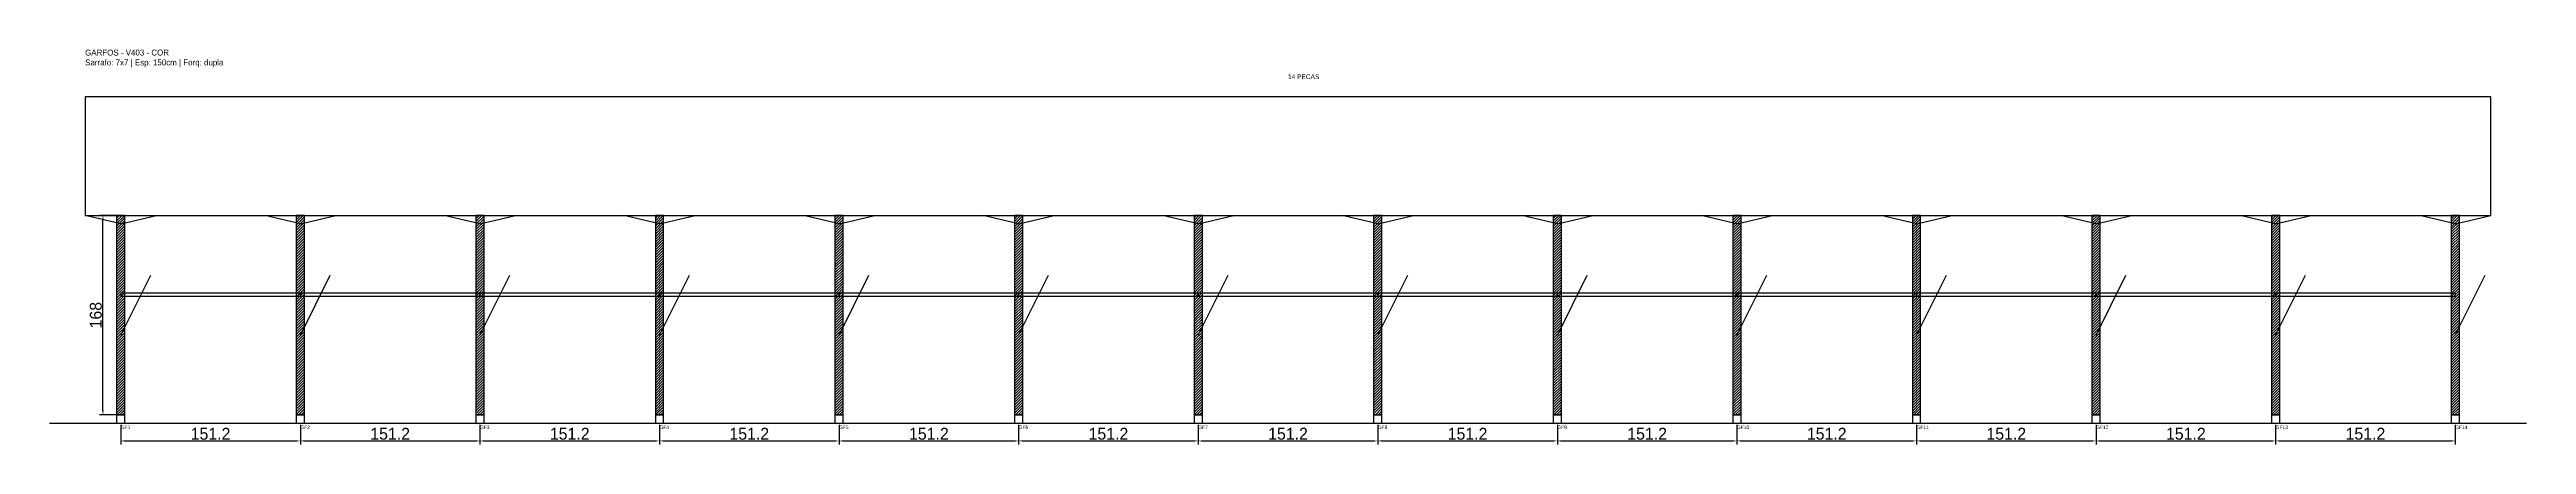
# Model space of a CAD drawing. Header units: metres. Extents: x -30 to 2056, y -25 to 308.
import ezdxf

# ---------------------------------------------------------------- set-up
doc = ezdxf.new("R2010")
doc.units = ezdxf.units.M
for name, color, linetype in [('BARRA_ANCORAGEM', 1, 'Continuous'), ('COTA', 241, 'Continuous'), ('GARFOS OK', 3, 'Continuous'), ('NOME DA VIGA', 6, 'Continuous'), ('SARR_7x7', 40, 'Continuous'), ('TIRAS REESCORAMENTO', 252, 'Continuous'), ('VIGAS', 3, 'Continuous')]:
    doc.layers.add(name, color=color, linetype=linetype)
doc.dimstyles.new('EZ DXF', dxfattribs={"dimtxt": 10, "dimasz": 3.5, "dimexe": 3, "dimexo": 1.5, "dimgap": 1, "dimtad": 1, "dimdec": 1, "dimdsep": 46, "dimcen": 2.5, "dimazin": 3, "dimtfac": 1, "dimtmove": 0, "dimatfit": 3})

msp = doc.modelspace()

# ---------------------------------------------------------------- hatches: boundary and pattern name
at = {"layer": 'COTA'}
h = msp.add_hatch(dxfattribs=at)
h.set_pattern_fill('ANSI31', scale=0.5)
h.paths.add_polyline_path([(26.5, 0), (33.5, 0), (33.5, 168), (26.5, 168)])
h = msp.add_hatch(dxfattribs=at)
h.set_pattern_fill('ANSI31', scale=0.5)
h.paths.add_polyline_path([(177.73, 0), (184.73, 0), (184.73, 168), (177.73, 168)])
h = msp.add_hatch(dxfattribs=at)
h.set_pattern_fill('ANSI31', scale=0.5)
h.paths.add_polyline_path([(328.97, 0), (335.97, 0), (335.97, 168), (328.97, 168)])
h = msp.add_hatch(dxfattribs=at)
h.set_pattern_fill('ANSI31', scale=0.5)
h.paths.add_polyline_path([(480.2, 0), (487.2, 0), (487.2, 168), (480.2, 168)])
h = msp.add_hatch(dxfattribs=at)
h.set_pattern_fill('ANSI31', scale=0.5)
h.paths.add_polyline_path([(631.44, 0), (638.44, 0), (638.44, 168), (631.44, 168)])
h = msp.add_hatch(dxfattribs=at)
h.set_pattern_fill('ANSI31', scale=0.5)
h.paths.add_polyline_path([(782.67, 0), (789.67, 0), (789.67, 168), (782.67, 168)])
h = msp.add_hatch(dxfattribs=at)
h.set_pattern_fill('ANSI31', scale=0.5)
h.paths.add_polyline_path([(933.91, 0), (940.91, 0), (940.91, 168), (933.91, 168)])
h = msp.add_hatch(dxfattribs=at)
h.set_pattern_fill('ANSI31', scale=0.5)
h.paths.add_polyline_path([(1085.14, 0), (1092.14, 0), (1092.14, 168), (1085.14, 168)])
h = msp.add_hatch(dxfattribs=at)
h.set_pattern_fill('ANSI31', scale=0.5)
h.paths.add_polyline_path([(1236.38, 0), (1243.38, 0), (1243.38, 168), (1236.38, 168)])
h = msp.add_hatch(dxfattribs=at)
h.set_pattern_fill('ANSI31', scale=0.5)
h.paths.add_polyline_path([(1387.61, 0), (1394.61, 0), (1394.61, 168), (1387.61, 168)])
h = msp.add_hatch(dxfattribs=at)
h.set_pattern_fill('ANSI31', scale=0.5)
h.paths.add_polyline_path([(1538.85, 0), (1545.85, 0), (1545.85, 168), (1538.85, 168)])
h = msp.add_hatch(dxfattribs=at)
h.set_pattern_fill('ANSI31', scale=0.5)
h.paths.add_polyline_path([(1690.08, 0), (1697.08, 0), (1697.08, 168), (1690.08, 168)])
h = msp.add_hatch(dxfattribs=at)
h.set_pattern_fill('ANSI31', scale=0.5)
h.paths.add_polyline_path([(1841.32, 0), (1848.32, 0), (1848.32, 168), (1841.32, 168)])
h = msp.add_hatch(dxfattribs=at)
h.set_pattern_fill('ANSI31', scale=0.5)
h.paths.add_polyline_path([(1992.55, 0), (1999.55, 0), (1999.55, 168), (1992.55, 168)])

# ---------------------------------------------------------------- linework, layer by layer
at = {"layer": 'BARRA_ANCORAGEM'}
for p, q in [((30, 67.2), (55.2, 117.6)), ((181.23, 67.2), (206.43, 117.6)), ((332.47, 67.2), (357.67, 117.6)), ((483.7, 67.2), (508.9, 117.6)), ((634.94, 67.2), (660.14, 117.6)), ((786.17, 67.2), (811.37, 117.6)), ((937.41, 67.2), (962.61, 117.6)), ((1088.64, 67.2), (1113.84, 117.6)), ((1239.88, 67.2), (1265.08, 117.6)), ((1391.11, 67.2), (1416.31, 117.6)), ((1542.35, 67.2), (1567.55, 117.6)), ((1693.58, 67.2), (1718.78, 117.6)), ((1844.82, 67.2), (1870.02, 117.6)), ((1996.05, 67.2), (2021.25, 117.6))]:
    msp.add_line(p, q, dxfattribs=at)
at = {"layer": 'GARFOS OK'}
for p, q in [((30, 161), (0, 168)), ((0, 168), (60, 168)), ((30, 161), (60, 168)), ((181.23, 161), (151.23, 168)), ((151.23, 168), (211.23, 168)), ((181.23, 161), (211.23, 168)), ((332.47, 161), (302.47, 168)), ((302.47, 168), (362.47, 168)), ((332.47, 161), (362.47, 168)), ((483.7, 161), (453.7, 168)), ((453.7, 168), (513.7, 168)), ((483.7, 161), (513.7, 168)), ((634.94, 161), (604.94, 168)), ((604.94, 168), (664.94, 168)), ((634.94, 161), (664.94, 168)), ((786.17, 161), (756.17, 168)), ((756.17, 168), (816.17, 168)), ((786.17, 161), (816.17, 168)), ((937.41, 161), (907.41, 168)), ((907.41, 168), (967.41, 168)), ((937.41, 161), (967.41, 168)), ((1088.64, 161), (1058.64, 168)), ((1058.64, 168), (1118.64, 168)), ((1088.64, 161), (1118.64, 168)), ((1239.88, 161), (1209.88, 168)), ((1209.88, 168), (1269.88, 168)), ((1239.88, 161), (1269.88, 168)), ((1391.11, 161), (1361.11, 168)), ((1361.11, 168), (1421.11, 168)), ((1391.11, 161), (1421.11, 168)), ((1542.35, 161), (1512.35, 168)), ((1512.35, 168), (1572.35, 168)), ((1542.35, 161), (1572.35, 168)), ((1693.58, 161), (1663.58, 168)), ((1663.58, 168), (1723.58, 168)), ((1693.58, 161), (1723.58, 168)), ((1844.82, 161), (1814.82, 168)), ((1814.82, 168), (1874.82, 168)), ((1844.82, 161), (1874.82, 168)), ((1996.05, 161), (1966.05, 168)), ((1966.05, 168), (2026.05, 168)), ((1996.05, 161), (2026.05, 168))]:
    msp.add_line(p, q, dxfattribs=at)
at = {"layer": 'GARFOS OK', "linetype": 'CONTINUOUS'}
msp.add_line((-30, -7), (2056.05, -7), dxfattribs=at)
at = {"layer": 'GARFOS OK'}
for points in [[(26.5, 0), (33.5, 0), (33.5, 168), (26.5, 168), (26.5, 0)], [(177.73, 0), (184.73, 0), (184.73, 168), (177.73, 168), (177.73, 0)], [(328.97, 0), (335.97, 0), (335.97, 168), (328.97, 168), (328.97, 0)], [(480.2, 0), (487.2, 0), (487.2, 168), (480.2, 168), (480.2, 0)], [(631.44, 0), (638.44, 0), (638.44, 168), (631.44, 168), (631.44, 0)], [(782.67, 0), (789.67, 0), (789.67, 168), (782.67, 168), (782.67, 0)], [(933.91, 0), (940.91, 0), (940.91, 168), (933.91, 168), (933.91, 0)], [(1085.14, 0), (1092.14, 0), (1092.14, 168), (1085.14, 168), (1085.14, 0)], [(1236.38, 0), (1243.38, 0), (1243.38, 168), (1236.38, 168), (1236.38, 0)], [(1387.61, 0), (1394.61, 0), (1394.61, 168), (1387.61, 168), (1387.61, 0)], [(1538.85, 0), (1545.85, 0), (1545.85, 168), (1538.85, 168), (1538.85, 0)], [(1690.08, 0), (1697.08, 0), (1697.08, 168), (1690.08, 168), (1690.08, 0)], [(1841.32, 0), (1848.32, 0), (1848.32, 168), (1841.32, 168), (1841.32, 0)], [(1992.55, 0), (1999.55, 0), (1999.55, 168), (1992.55, 168), (1992.55, 0)]]:
    msp.add_lwpolyline(points, dxfattribs=at)
at = {"layer": 'SARR_7x7'}
for points in [[(26.5, -7), (33.5, -7), (33.5, 0), (26.5, 0), (26.5, -7)], [(177.73, -7), (184.73, -7), (184.73, 0), (177.73, 0), (177.73, -7)], [(328.97, -7), (335.97, -7), (335.97, 0), (328.97, 0), (328.97, -7)], [(480.2, -7), (487.2, -7), (487.2, 0), (480.2, 0), (480.2, -7)], [(631.44, -7), (638.44, -7), (638.44, 0), (631.44, 0), (631.44, -7)], [(782.67, -7), (789.67, -7), (789.67, 0), (782.67, 0), (782.67, -7)], [(933.91, -7), (940.91, -7), (940.91, 0), (933.91, 0), (933.91, -7)], [(1085.14, -7), (1092.14, -7), (1092.14, 0), (1085.14, 0), (1085.14, -7)], [(1236.38, -7), (1243.38, -7), (1243.38, 0), (1236.38, 0), (1236.38, -7)], [(1387.61, -7), (1394.61, -7), (1394.61, 0), (1387.61, 0), (1387.61, -7)], [(1538.85, -7), (1545.85, -7), (1545.85, 0), (1538.85, 0), (1538.85, -7)], [(1690.08, -7), (1697.08, -7), (1697.08, 0), (1690.08, 0), (1690.08, -7)], [(1841.32, -7), (1848.32, -7), (1848.32, 0), (1841.32, 0), (1841.32, -7)], [(1992.55, -7), (1999.55, -7), (1999.55, 0), (1992.55, 0), (1992.55, -7)]]:
    msp.add_lwpolyline(points, dxfattribs=at)
at = {"layer": 'TIRAS REESCORAMENTO'}
for points in [[(30, 100), (181.23, 100), (181.23, 102.5), (30, 102.5), (30, 100)], [(181.23, 100), (332.47, 100), (332.47, 102.5), (181.23, 102.5), (181.23, 100)], [(332.47, 100), (483.7, 100), (483.7, 102.5), (332.47, 102.5), (332.47, 100)], [(483.7, 100), (634.94, 100), (634.94, 102.5), (483.7, 102.5), (483.7, 100)], [(634.94, 100), (786.17, 100), (786.17, 102.5), (634.94, 102.5), (634.94, 100)], [(786.17, 100), (937.41, 100), (937.41, 102.5), (786.17, 102.5), (786.17, 100)], [(937.41, 100), (1088.64, 100), (1088.64, 102.5), (937.41, 102.5), (937.41, 100)], [(1088.64, 100), (1239.88, 100), (1239.88, 102.5), (1088.64, 102.5), (1088.64, 100)], [(1239.88, 100), (1391.11, 100), (1391.11, 102.5), (1239.88, 102.5), (1239.88, 100)], [(1391.11, 100), (1542.35, 100), (1542.35, 102.5), (1391.11, 102.5), (1391.11, 100)], [(1542.35, 100), (1693.58, 100), (1693.58, 102.5), (1542.35, 102.5), (1542.35, 100)], [(1693.58, 100), (1844.82, 100), (1844.82, 102.5), (1693.58, 102.5), (1693.58, 100)], [(1844.82, 100), (1996.05, 100), (1996.05, 102.5), (1844.82, 102.5), (1844.82, 100)]]:
    msp.add_lwpolyline(points, dxfattribs=at)
at = {"layer": 'VIGAS'}
msp.add_lwpolyline([(0, 168), (2026.05, 168), (2026.05, 268), (0, 268), (0, 168)], dxfattribs=at)

# ---------------------------------------------------------------- texts
at = {"layer": 'NOME DA VIGA'}
for s, height, p in [('14 PECAS', 4, (1013.03, 283)), ('GF1', 3, (30, -12)), ('GF2', 3, (181.23, -12)), ('GF3', 3, (332.47, -12)), ('GF4', 3, (483.7, -12)), ('GF5', 3, (634.94, -12)), ('GF6', 3, (786.17, -12)), ('GF7', 3, (937.41, -12)), ('GF8', 3, (1088.64, -12)), ('GF9', 3, (1239.88, -12)), ('GF10', 3, (1391.11, -12)), ('GF11', 3, (1542.35, -12)), ('GF12', 3, (1693.58, -12)), ('GF13', 3, (1844.82, -12)), ('GF14', 3, (1996.05, -12))]:
    msp.add_text(s, height=height, dxfattribs=at).set_placement(p)
at = {"layer": 'NOME DA VIGA', "insert": (0, 293), "char_height": 5, "attachment_point": 7}
msp.add_mtext('GARFOS - V403 - COR\\PSarrafo: 7x7 | Esp: 150cm | Forq: dupla', dxfattribs=at)

# ---------------------------------------------------------------- dimensions: what is measured, and where the dimension line sits
at = {"layer": 'COTA'}
msp.add_linear_dim(base=(15, 0), p1=(30, 0), p2=(30, 168), angle=90, dimstyle='EZ DXF', dxfattribs=at).render()
for base, p1, p2 in [((30, -22), (30, -7), (181.23, -7)), ((181.23, -22), (181.23, -7), (332.47, -7)), ((332.47, -22), (332.47, -7), (483.7, -7)), ((483.7, -22), (483.7, -7), (634.94, -7)), ((634.94, -22), (634.94, -7), (786.17, -7)), ((786.17, -22), (786.17, -7), (937.41, -7)), ((937.41, -22), (937.41, -7), (1088.64, -7)), ((1088.64, -22), (1088.64, -7), (1239.88, -7)), ((1239.88, -22), (1239.88, -7), (1391.11, -7)), ((1391.11, -22), (1391.11, -7), (1542.35, -7)), ((1542.35, -22), (1542.35, -7), (1693.58, -7)), ((1693.58, -22), (1693.58, -7), (1844.82, -7)), ((1844.82, -22), (1844.82, -7), (1996.05, -7))]:
    msp.add_linear_dim(base=base, p1=p1, p2=p2, dimstyle='EZ DXF', dxfattribs=at).render()

doc.saveas('drawing.dxf')
